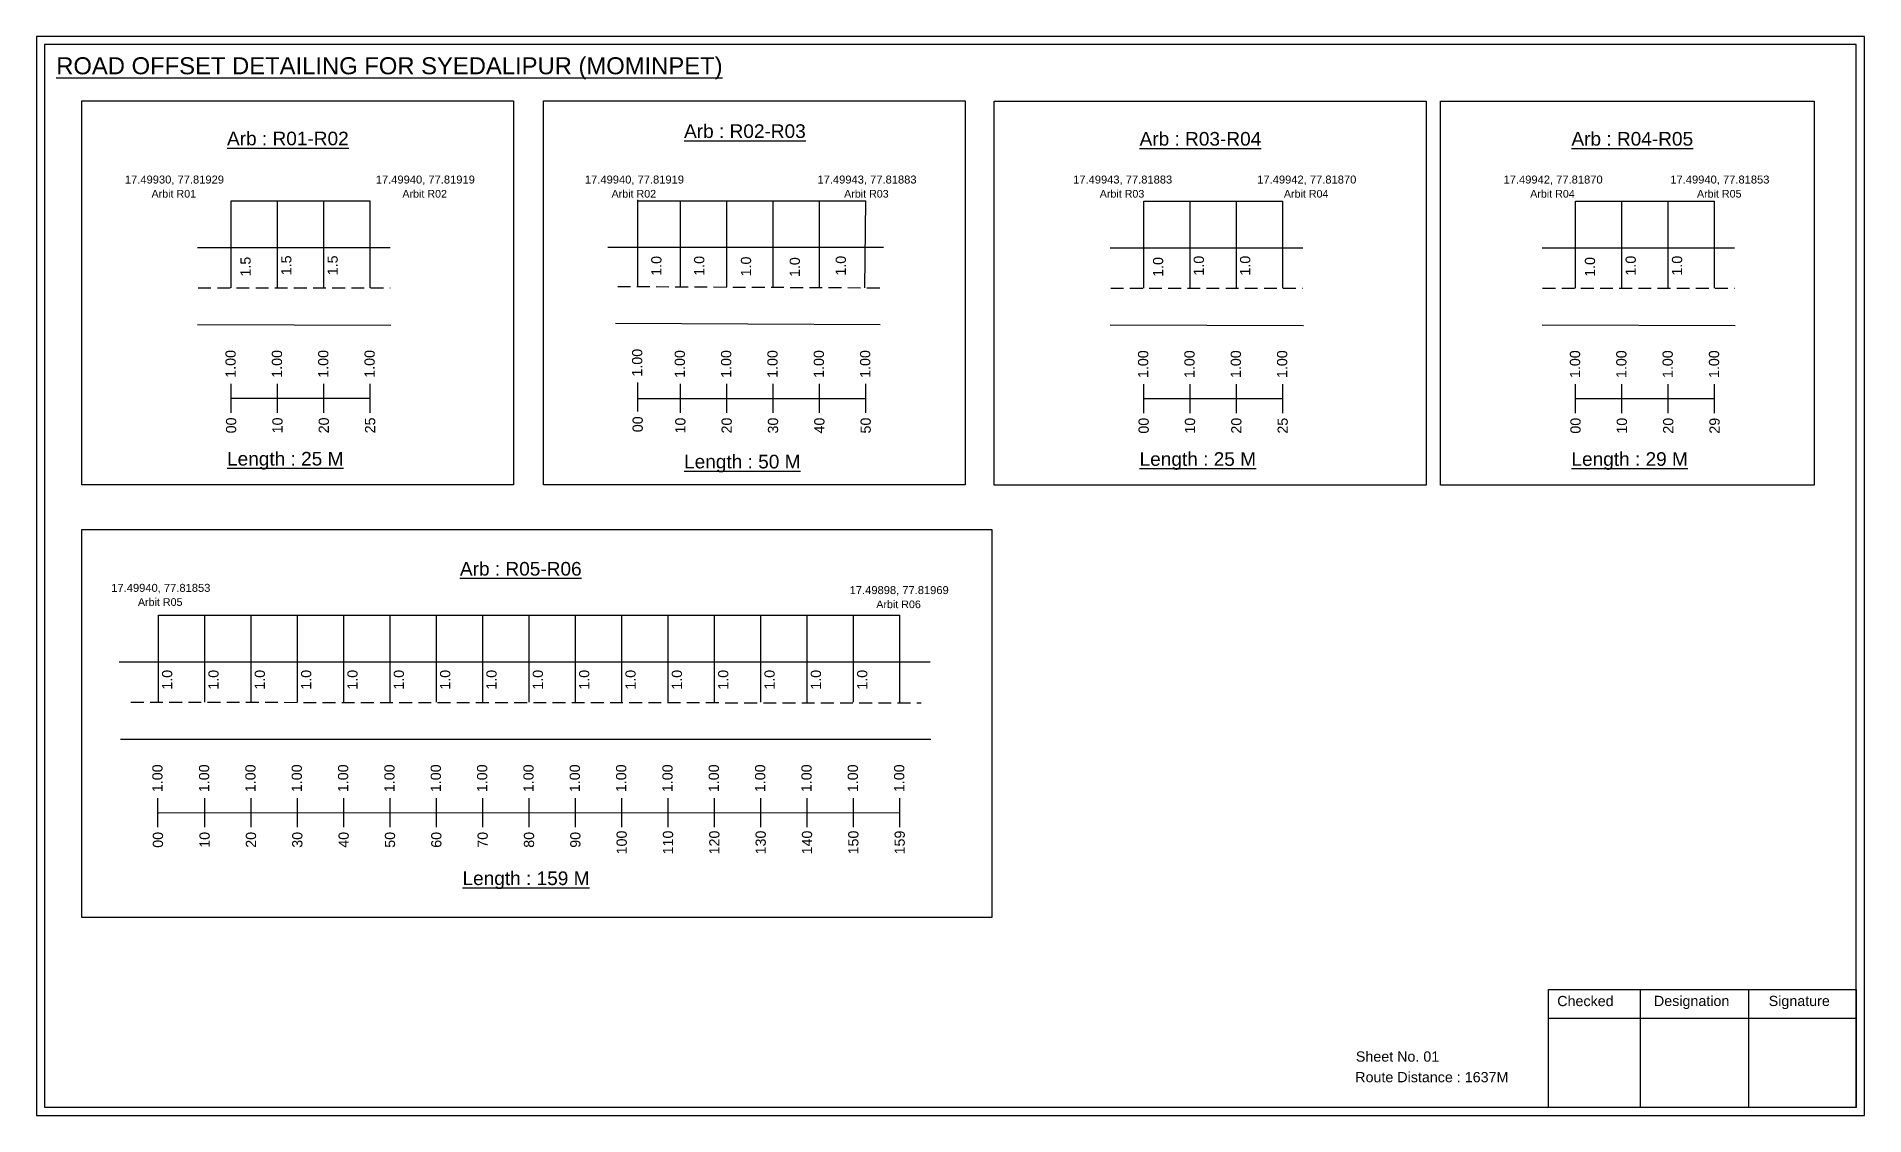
# Model space of a CAD drawing. Header units: inches. Extents: x 660 to 7040, y 655 to 1179.
# Drawn here: x 3631 to 4167, y 682 to 999 of the extents above; entities that cross this region are included whole.
import ezdxf

# ---------------------------------------------------------------- set-up
doc = ezdxf.new("R2010")
doc.units = ezdxf.units.IN
doc.header["$MEASUREMENT"] = 0
doc.linetypes.add('DASHED2', pattern=[0.375, 0.25, -0.125])
doc.layers.add('PDF_Geometry', color=7, linetype='Continuous')
doc.layers.add('PDF_Text', color=5, linetype='Continuous')
doc.styles.add('PDF Arial', font='arial.ttf')
doc.styles.get("Standard").update_dxf_attribs({"font": 'arial.ttf'})

msp = doc.modelspace()

# ---------------------------------------------------------------- texts
at = {"color": 242, "true_color": 0xcd2027}
for s, height, p in [('%%UROAD OFFSET DETAILING FOR SYEDALIPUR (MOMINPET)', 5, (3636.76, 987.78)), ('%%UArb : R01-R02', 4, (3686.89, 966.93)), ('%%UArb : R02-R03', 4, (3821.03, 969.09)), ('%%UArb : R03-R04', 4, (3954.72, 966.84)), ('%%UArb : R04-R05', 4, (4081.47, 966.84)), ('%%ULength : 25 M', 4, (3686.89, 872.93)), ('%%ULength : 50 M', 4, (3821.03, 872.09)), ('%%ULength : 25 M', 4, (3954.72, 872.84)), ('%%ULength : 29 M', 4, (4081.47, 872.84)), ('%%UArb : R05-R06', 4, (3755.25, 840.62)), ('%%ULength : 159 M', 4, (3756, 749.77))]:
    msp.add_text(s, height=height, dxfattribs=at).set_placement(p)
at = {"color": 5}
for s, height, p in [('17.49930, 77.81929', 2.34, (3656.91, 955.71)), ('17.49940, 77.81919', 2.34, (3730.54, 955.71)), ('17.49940, 77.81919', 2.34, (3791.93, 955.71)), ('17.49943, 77.81883', 2.34, (3860.18, 955.71)), ('17.49943, 77.81883', 2.34, (3935.21, 955.71)), ('17.49942, 77.81870', 2.34, (3989.25, 955.71)), ('17.49942, 77.81870', 2.34, (4061.54, 955.71)), ('17.49940, 77.81853', 2.34, (4110.49, 955.71)), ('Arbit R01', 2.246, (3664.73, 951.58)), ('Arbit R02', 2.246, (3738.36, 951.58)), ('Arbit R02', 2.246, (3799.75, 951.58)), ('Arbit R03', 2.246, (3868, 951.58)), ('Arbit R03', 2.246, (3943.03, 951.58)), ('Arbit R04', 2.246, (3997.07, 951.58)), ('Arbit R04', 2.246, (4069.36, 951.58)), ('Arbit R05', 2.246, (4118.31, 951.58)), ('17.49940, 77.81853', 2.34, (3652.92, 835.85)), ('17.49898, 77.81969', 2.34, (3869.63, 835.19)), ('Arbit R05', 2.246, (3660.74, 831.73)), ('Arbit R06', 2.246, (3877.45, 831.06))]:
    msp.add_text(s, height=height, dxfattribs=at).set_placement(p)
for s, p in [('1.5', (3693.82, 928.4)), ('1.5', (3705.78, 928.77)), ('1.5', (3719.38, 928.77)), ('1.0', (3814.39, 928.63)), ('1.0', (3826.97, 928.63)), ('1.0', (3840.7, 928.44)), ('1.0', (3855.02, 928.25)), ('1.0', (3868.53, 928.66)), ('1.0', (3961.65, 928.31)), ('1.0', (3973.6, 928.68)), ('1.0', (3987.2, 928.68)), ('1.0', (4088.4, 928.31)), ('1.0', (4100.36, 928.68)), ('1.0', (4113.96, 928.68)), ('1.0', (3670.81, 807.12)), ('1.0', (3684.41, 807.12)), ('1.0', (3698.01, 807.12)), ('1.0', (3711.61, 807.12)), ('1.0', (3725.21, 807.12)), ('1.0', (3738.81, 807.12)), ('1.0', (3752.41, 807.12)), ('1.0', (3766.01, 807.12)), ('1.0', (3779.61, 807.12)), ('1.0', (3793.21, 807.12)), ('1.0', (3806.81, 807.12)), ('1.0', (3820.41, 807.12)), ('1.0', (3834.01, 807.12)), ('1.0', (3847.61, 807.12)), ('1.0', (3861.21, 807.12)), ('1.0', (3874.81, 807.12))]:
    msp.add_text(s, height=3, rotation=90).set_placement(p)
at = {"color": 217, "true_color": 0x93278f}
for s, p in [('1.00', (3689.43, 898.69)), ('1.00', (3703.03, 898.69)), ('1.00', (3716.63, 898.69)), ('1.00', (3730.23, 898.69)), ('1.00', (3808.76, 899.03)), ('1.00', (3821.28, 898.65)), ('1.00', (3834.88, 898.65)), ('1.00', (3848.48, 898.65)), ('1.00', (3862.08, 898.65)), ('1.00', (3875.68, 898.65)), ('1.00', (3957.26, 898.6)), ('1.00', (3970.86, 898.6)), ('1.00', (3984.46, 898.6)), ('1.00', (3998.06, 898.6)), ('1.00', (4084.01, 898.6)), ('1.00', (4097.61, 898.6)), ('1.00', (4111.21, 898.6)), ('1.00', (4124.81, 898.6)), ('00', (3689.58, 882.37)), ('10', (3703.18, 882.37)), ('20', (3716.78, 882.37)), ('25', (3730.38, 882.37)), ('00', (3808.91, 882.71)), ('10', (3821.43, 882.33)), ('20', (3835.03, 882.33)), ('30', (3848.63, 882.33)), ('40', (3862.23, 882.33)), ('50', (3875.83, 882.33)), ('00', (3957.41, 882.28)), ('10', (3971.01, 882.28)), ('20', (3984.61, 882.28)), ('25', (3998.21, 882.28)), ('00', (4084.16, 882.28)), ('10', (4097.76, 882.28)), ('20', (4111.36, 882.28)), ('29', (4124.96, 882.28)), ('1.00', (3667.96, 777.04)), ('1.00', (3681.66, 777.04)), ('1.00', (3695.26, 777.04)), ('1.00', (3708.86, 777.04)), ('1.00', (3722.46, 777.04)), ('1.00', (3736.06, 777.04)), ('1.00', (3749.66, 777.04)), ('1.00', (3763.26, 777.04)), ('1.00', (3776.86, 777.04)), ('1.00', (3790.46, 777.04)), ('1.00', (3804.06, 777.04)), ('1.00', (3817.66, 777.04)), ('1.00', (3831.26, 777.04)), ('1.00', (3844.86, 777.04)), ('1.00', (3858.46, 777.04)), ('1.00', (3872.06, 777.04)), ('1.00', (3885.66, 777.04)), ('00', (3668.11, 760.72)), ('10', (3681.81, 760.72)), ('20', (3695.41, 760.72)), ('30', (3709.01, 760.72)), ('40', (3722.61, 760.72)), ('50', (3736.21, 760.72)), ('60', (3749.81, 760.72)), ('70', (3763.41, 760.72)), ('80', (3777.01, 760.72)), ('90', (3790.61, 760.72)), ('100', (3804.21, 758.77)), ('110', (3817.81, 758.77)), ('120', (3831.41, 758.77)), ('130', (3845.01, 758.77)), ('140', (3858.61, 758.77)), ('150', (3872.21, 758.77)), ('159', (3885.81, 758.77))]:
    msp.add_text(s, height=3, rotation=90, dxfattribs=at).set_placement(p)
for s, p in [('Sheet No. 01', (4018.2, 697.94)), ('Route Distance : 1637M', (4018.01, 691.89))]:
    msp.add_text(s, height=3).set_placement(p)
at = {"layer": 'PDF_Text', "color": 7, "attachment_point": 7, "style": 'PDF Arial'}
for s, insert, char_height in [('Checked', (4077.3, 714.19), 3.001), ('Designation', (4105.68, 713.36), 3.0006), ('Signature', (4139.36, 713.36), 3.001)]:
    msp.add_mtext(s, dxfattribs=dict(at, insert=insert, char_height=char_height))

# ---------------------------------------------------------------- linework, layer by layer
at = {"color": 5}
for p, q in [((3688.11, 950.63), (3728.91, 950.63)), ((3807.43, 950.59), (3874.35, 950.59)), ((3955.94, 950.54), (3996.74, 950.54)), ((4082.69, 950.54), (4123.49, 950.54)), ((3666.74, 828.98), (3884.34, 828.98))]:
    msp.add_line(p, q, dxfattribs=at)
for p, q in [((3688.11, 925.09), (3688.11, 950.63)), ((3701.71, 925.09), (3701.71, 950.63)), ((3715.31, 925.09), (3715.31, 950.63)), ((3728.91, 925.09), (3728.91, 950.63)), ((3807.43, 925.35), (3807.43, 950.89)), ((3819.95, 925.3), (3819.95, 950.59)), ((3833.55, 925.25), (3833.55, 950.59)), ((3847.15, 925.31), (3847.15, 950.59)), ((3860.75, 925.05), (3860.75, 950.59)), ((3874.12, 925.09), (3874.35, 950.59)), ((3955.94, 925), (3955.94, 950.54)), ((3969.54, 925), (3969.54, 950.54)), ((3983.14, 925), (3983.14, 950.54)), ((3996.74, 925), (3996.74, 950.54)), ((4082.69, 925), (4082.69, 950.54)), ((4096.29, 925), (4096.29, 950.54)), ((4109.89, 925), (4109.89, 950.54)), ((4123.49, 925), (4123.49, 950.54)), ((3678.27, 936.97), (3734.76, 936.97)), ((3879.6, 936.91), (3798.65, 936.91)), ((3946.1, 936.88), (4002.59, 936.88)), ((4072.85, 936.88), (4129.34, 936.88)), ((3678.27, 914.29), (3734.98, 914.16)), ((3800.86, 914.71), (3878.58, 914.28)), ((3946.1, 914.2), (4002.81, 914.07)), ((4072.85, 914.2), (4129.56, 914.07)), ((3666.74, 803.45), (3666.74, 828.98)), ((3680.34, 803.45), (3680.34, 828.98)), ((3693.94, 803.45), (3693.94, 828.98)), ((3707.54, 803.45), (3707.54, 828.98)), ((3721.14, 803.45), (3721.14, 828.98)), ((3734.74, 803.45), (3734.74, 828.98)), ((3748.34, 803.45), (3748.34, 828.98)), ((3761.94, 803.45), (3761.94, 828.98)), ((3775.54, 803.45), (3775.54, 828.98)), ((3789.14, 803.45), (3789.14, 828.98)), ((3802.74, 803.45), (3802.74, 828.98)), ((3816.34, 803.45), (3816.34, 828.98)), ((3829.94, 803.45), (3829.94, 828.98)), ((3843.54, 803.45), (3843.54, 828.98)), ((3857.14, 803.45), (3857.14, 828.98)), ((3870.74, 803.45), (3870.74, 828.98)), ((3884.34, 803.45), (3884.34, 828.98)), ((3655.19, 815.33), (3893.27, 815.33)), ((3655.58, 792.65), (3893.44, 792.61))]:
    msp.add_line(p, q)
at = {"linetype": 'DASHED2', "ltscale": 15}
for p, q in [((3678.42, 925.09), (3734.76, 925.09)), ((3801.57, 925.5), (3879.85, 925.09)), ((3946.25, 925), (4002.59, 925)), ((4073, 925), (4129.34, 925)), ((3658.7, 803.45), (3890.58, 803.27))]:
    msp.add_line(p, q, dxfattribs=at)
at = {"color": 217, "true_color": 0x93278f}
for p, q in [((3688.11, 888.39), (3688.11, 896.95)), ((3701.71, 888.39), (3701.71, 896.95)), ((3715.31, 888.39), (3715.31, 896.95)), ((3728.91, 888.39), (3728.91, 896.95)), ((3807.43, 888.74), (3807.43, 897.29)), ((3819.95, 888.35), (3819.95, 896.91)), ((3833.55, 888.35), (3833.55, 896.91)), ((3847.15, 888.35), (3847.15, 896.91)), ((3860.75, 888.35), (3860.75, 896.91)), ((3874.35, 888.35), (3874.35, 896.91)), ((3955.94, 888.3), (3955.94, 896.86)), ((3969.54, 888.3), (3969.54, 896.86)), ((3983.14, 888.3), (3983.14, 896.86)), ((3996.74, 888.3), (3996.74, 896.86)), ((4082.69, 888.3), (4082.69, 896.86)), ((4096.29, 888.3), (4096.29, 896.86)), ((4109.89, 888.3), (4109.89, 896.86)), ((4123.49, 888.3), (4123.49, 896.86)), ((3688.11, 892.66), (3728.91, 892.67)), ((3807.43, 892.62), (3874.35, 892.64)), ((3955.94, 892.57), (3996.74, 892.58)), ((4082.69, 892.57), (4123.49, 892.58)), ((3666.63, 766.75), (3666.63, 775.3)), ((3680.34, 766.75), (3680.34, 775.3)), ((3693.94, 766.75), (3693.94, 775.3)), ((3707.54, 766.75), (3707.54, 775.3)), ((3721.14, 766.75), (3721.14, 775.3)), ((3734.74, 766.75), (3734.74, 775.3)), ((3748.34, 766.75), (3748.34, 775.3)), ((3761.94, 766.75), (3761.94, 775.3)), ((3775.54, 766.75), (3775.54, 775.3)), ((3789.14, 766.75), (3789.14, 775.3)), ((3802.74, 766.75), (3802.74, 775.3)), ((3816.34, 766.75), (3816.34, 775.3)), ((3829.94, 766.75), (3829.94, 775.3)), ((3843.54, 766.75), (3843.54, 775.3)), ((3857.14, 766.75), (3857.14, 775.3)), ((3870.74, 766.75), (3870.74, 775.3)), ((3884.34, 766.75), (3884.34, 775.3)), ((3666.74, 771.02), (3884.34, 771.06))]:
    msp.add_line(p, q, dxfattribs=at)
for points in [[(3644.25, 979.94), (3771, 979.94), (3771, 867.26), (3644.25, 867.26)], [(3779.73, 979.94), (3903.53, 979.94), (3903.53, 867.26), (3779.73, 867.26)], [(3912.08, 979.85), (4038.83, 979.85), (4038.83, 867.17), (3912.08, 867.17)], [(4042.99, 979.85), (4152.72, 979.85), (4152.72, 867.17), (4042.99, 867.17)], [(3644.25, 854.14), (3911.36, 854.14), (3911.36, 740.22), (3644.25, 740.22)]]:
    msp.add_lwpolyline(points, close=True)
at = {"layer": 'PDF_Geometry'}
for points in [[(3630.99, 998.85), (3630.99, 682.14), (4167.46, 682.14), (4167.46, 998.85)], [(3633.31, 996.53), (3633.31, 684.56), (4165.04, 684.56), (4165.04, 996.53)]]:
    msp.add_lwpolyline(points, close=True, dxfattribs=at)
at = {"layer": 'PDF_Geometry', "color": 242, "true_color": 0xcc1f26}
msp.add_lwpolyline([(4165.04, 684.47), (4074.7, 684.47), (4074.7, 719.08), (4165.04, 719.08)], close=True, dxfattribs=at)
for points in [[(4101.68, 719.08), (4101.68, 684.47)], [(4133.41, 719.08), (4133.41, 684.47)], [(4074.7, 710.71), (4165.04, 710.71)]]:
    msp.add_lwpolyline(points, dxfattribs=at)

msp.set_redraw_order([(e.dxf.handle, doc.entitydb.next_handle()) for e in msp.query("TEXT MTEXT ATTDEF DIMENSION ARC_DIMENSION")])  # texts and dimensions are drawn at this point

doc.saveas('drawing.dxf')
